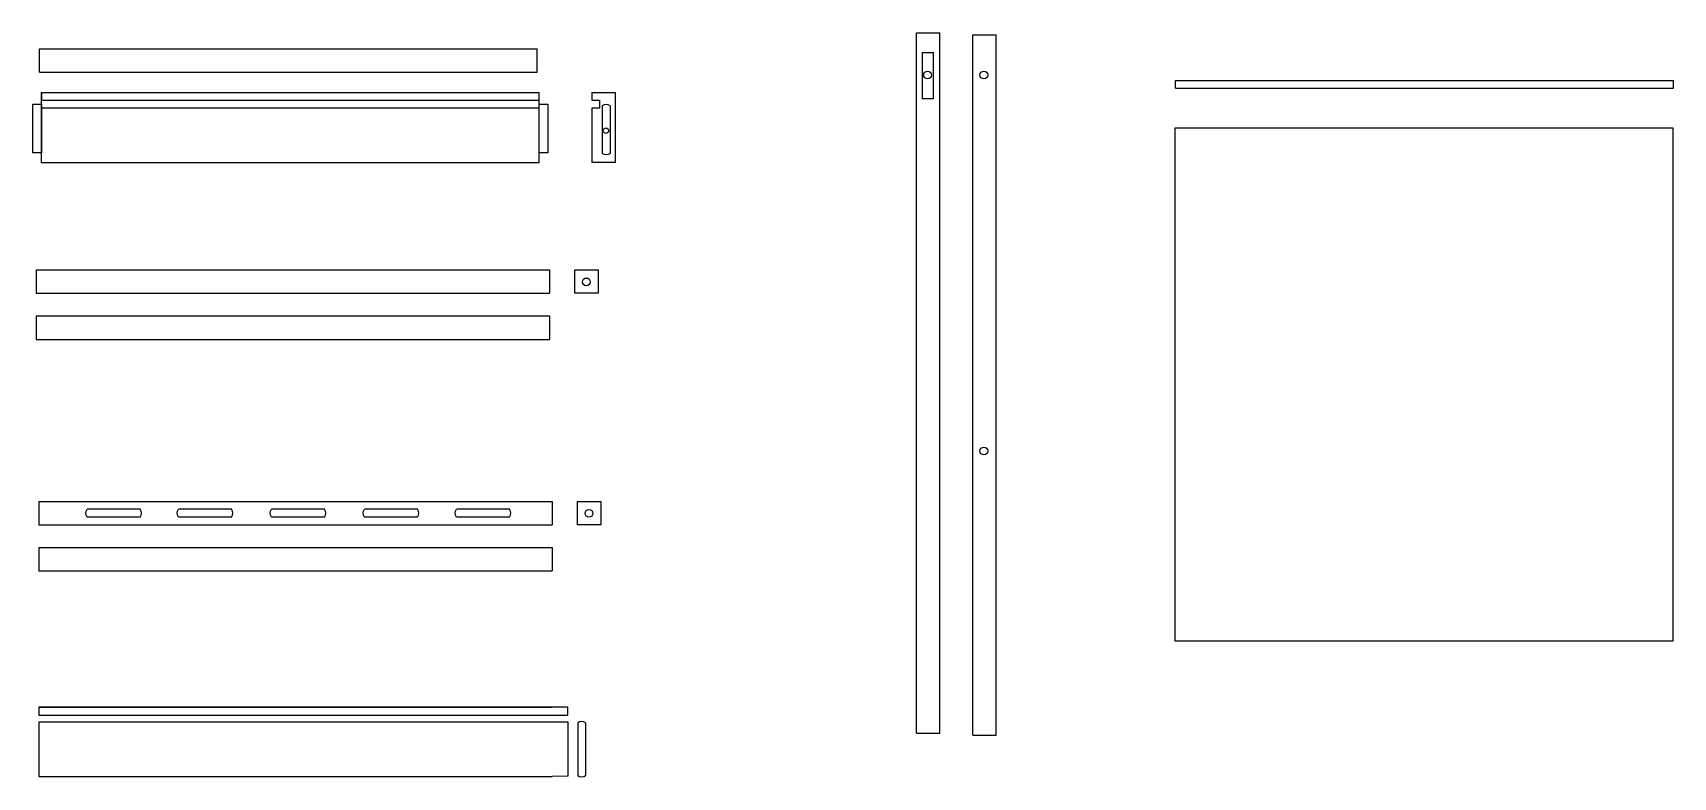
# Model space of a CAD drawing. Header units: millimetres. Extents: x -863 to 1110, y -422 to 583.
# Drawn here: x -616.5 to -511, y -187.5 to -139.7 of the extents above; entities that cross this region are included whole.
import ezdxf

# ---------------------------------------------------------------- set-up
doc = ezdxf.new("R2010")
doc.units = ezdxf.units.MM
doc.layers.get('0').update_dxf_attribs({"color": 51})
doc.layers.add('Dettagli', color=252, linetype='Continuous')

msp = doc.modelspace()

# ---------------------------------------------------------------- linework, layer by layer
for p, q in [((-559.65, -184.66), (-559.65, -139.66)), ((-559.65, -139.66), (-558.15, -139.66)), ((-559.65, -184.66), (-559.65, -139.66)), ((-558.15, -184.66), (-558.15, -139.66)), ((-558.15, -184.66), (-558.15, -139.66)), ((-556.02, -184.78), (-556.02, -139.78)), ((-554.52, -184.78), (-554.52, -139.78)), ((-559.28, -140.9), (-559.28, -143.9)), ((-559.28, -140.91), (-558.56, -140.91)), ((-558.56, -140.9), (-558.56, -143.9)), ((-616.02, -142.18), (-584.02, -142.18)), ((-542.99, -142.72), (-510.99, -142.72)), ((-542.99, -143.22), (-542.99, -142.72)), ((-542.99, -143.22), (-510.99, -143.22)), ((-510.99, -142.72), (-510.99, -143.22)), ((-615.89, -143.49), (-583.9, -143.49)), ((-558.56, -143.9), (-559.28, -143.9)), ((-543.01, -145.75), (-511.01, -145.75)), ((-543.01, -178.75), (-543.01, -145.75)), ((-511.01, -145.75), (-511.01, -178.75)), ((-615.89, -147.99), (-583.9, -147.99)), ((-616.24, -154.89), (-583.24, -154.89)), ((-616.24, -156.39), (-583.24, -156.39)), ((-616.24, -157.85), (-583.24, -157.85)), ((-616.24, -159.35), (-583.24, -159.35)), ((-616.07, -169.76), (-583.07, -169.76)), ((-616.07, -171.26), (-583.07, -171.26)), ((-616.07, -172.72), (-583.07, -172.72)), ((-616.07, -174.22), (-583.07, -174.22)), ((-511.01, -178.75), (-543.01, -178.75)), ((-616.06, -182.99), (-583.06, -182.99)), ((-616.06, -183.93), (-583.06, -183.93)), ((-559.65, -184.66), (-558.15, -184.66)), ((-616.06, -187.43), (-583.06, -187.43))]:
    msp.add_line(p, q)
at = {"ltscale": 0.2}
for p, q in [((-556.02, -139.78), (-554.52, -139.78)), ((-616.02, -142.18), (-616.02, -140.68)), ((-616.02, -140.68), (-584.02, -140.68)), ((-584.02, -142.18), (-584.02, -140.68)), ((-615.89, -147.99), (-615.89, -143.49)), ((-615.89, -143.49), (-615.89, -143.99)), ((-615.89, -143.99), (-583.9, -143.99)), ((-583.9, -147.99), (-583.9, -143.49)), ((-580.52, -143.49), (-579.02, -143.49)), ((-580.52, -143.49), (-580.52, -143.99)), ((-580.52, -143.99), (-580.02, -143.99)), ((-580.02, -143.99), (-580.02, -144.49)), ((-579.02, -143.49), (-579.02, -147.99)), ((-583.89, -144.49), (-615.89, -144.49)), ((-580.02, -144.49), (-580.52, -144.49)), ((-580.52, -144.49), (-580.52, -147.99)), ((-579.02, -147.99), (-580.52, -147.99)), ((-616.24, -154.89), (-616.24, -156.39)), ((-583.24, -154.89), (-583.24, -156.39)), ((-581.61, -156.39), (-581.61, -154.89)), ((-581.61, -154.89), (-580.11, -154.89)), ((-580.11, -154.89), (-580.11, -156.39)), ((-580.11, -156.39), (-581.61, -156.39)), ((-616.24, -157.85), (-616.24, -159.35)), ((-583.24, -157.85), (-583.24, -159.35)), ((-616.07, -169.76), (-616.07, -171.26)), ((-583.07, -169.76), (-583.07, -171.26)), ((-581.44, -171.26), (-581.44, -169.76)), ((-581.44, -169.76), (-579.94, -169.76)), ((-579.94, -169.76), (-579.94, -171.26)), ((-579.94, -171.26), (-581.44, -171.26)), ((-616.07, -172.72), (-616.07, -174.22)), ((-583.07, -172.72), (-583.07, -174.22)), ((-616.06, -182.99), (-616.06, -183.49)), ((-582.06, -182.99), (-616.06, -182.99)), ((-616.06, -183.49), (-582.06, -183.49)), ((-582.06, -183.49), (-582.06, -182.99)), ((-616.06, -183.93), (-616.06, -187.43)), ((-583.06, -183.93), (-582.06, -183.93)), ((-582.06, -183.93), (-582.06, -187.41)), ((-556.02, -184.78), (-554.52, -184.78)), ((-582.06, -187.41), (-583.06, -187.43))]:
    msp.add_line(p, q, dxfattribs=at)
for points in [[(-616.45, -144.24), (-615.89, -144.24), (-615.89, -147.36), (-616.45, -147.36)], [(-583.9, -144.24), (-583.34, -144.24), (-583.34, -147.36), (-583.9, -147.36)]]:
    msp.add_lwpolyline(points, close=True, dxfattribs=at)
for points in [[(-579.34, -144.34, 0.317386), (-579.84, -144.34, 1.804147)], [(-579.34, -147.41, -0.365778), (-579.84, -147.41, 1.33829)], [(-612.96, -170.77, -0.365778), (-612.96, -170.27, 1.33829)], [(-609.55, -170.77, 0.317386), (-609.55, -170.27, 1.804147)], [(-607.08, -170.77, -0.365778), (-607.08, -170.27, 1.33829)], [(-603.68, -170.77, 0.317386), (-603.68, -170.27, 1.804147)], [(-601.11, -170.77, -0.365778), (-601.11, -170.27, 1.33829)], [(-597.7, -170.77, 0.317386), (-597.7, -170.27, 1.804147)], [(-595.12, -170.77, -0.365778), (-595.12, -170.27, 1.33829)], [(-591.72, -170.77, 0.317386), (-591.72, -170.27, 1.804147)], [(-589.21, -170.77, -0.365778), (-589.21, -170.27, 1.33829)], [(-585.81, -170.77, 0.317386), (-585.81, -170.27, 1.804147)], [(-580.92, -183.99, 0.317386), (-581.42, -183.99, 1.804147)], [(-580.92, -187.39, -0.365778), (-581.42, -187.39, 1.33829)]]:
    msp.add_lwpolyline(points, format="xyb")
for points in [[(-579.84, -144.34), (-579.84, -147.41)], [(-579.34, -144.34), (-579.34, -147.41)], [(-609.55, -170.27), (-612.96, -170.27)], [(-609.55, -170.77), (-612.96, -170.77)], [(-603.68, -170.27), (-607.08, -170.27)], [(-603.68, -170.77), (-607.08, -170.77)], [(-597.7, -170.27), (-601.11, -170.27)], [(-597.7, -170.77), (-601.11, -170.77)], [(-591.72, -170.27), (-595.12, -170.27)], [(-591.72, -170.77), (-595.12, -170.77)], [(-585.81, -170.27), (-589.21, -170.27)], [(-585.81, -170.77), (-589.21, -170.77)], [(-581.42, -183.99), (-581.42, -187.39)], [(-580.92, -183.99), (-580.92, -187.39)]]:
    msp.add_lwpolyline(points)
at = {"layer": 'Dettagli'}
for centre in [(-558.93, -142.36), (-555.31, -142.36), (-580.87, -155.66), (-555.31, -166.52), (-580.7, -170.53)]:
    msp.add_circle(centre, 0.25, dxfattribs=at)
at = {"layer": 'Dettagli', "ltscale": 0.2}
msp.add_circle((-579.61, -145.94), 0.177, dxfattribs=at)

doc.saveas('drawing.dxf')
